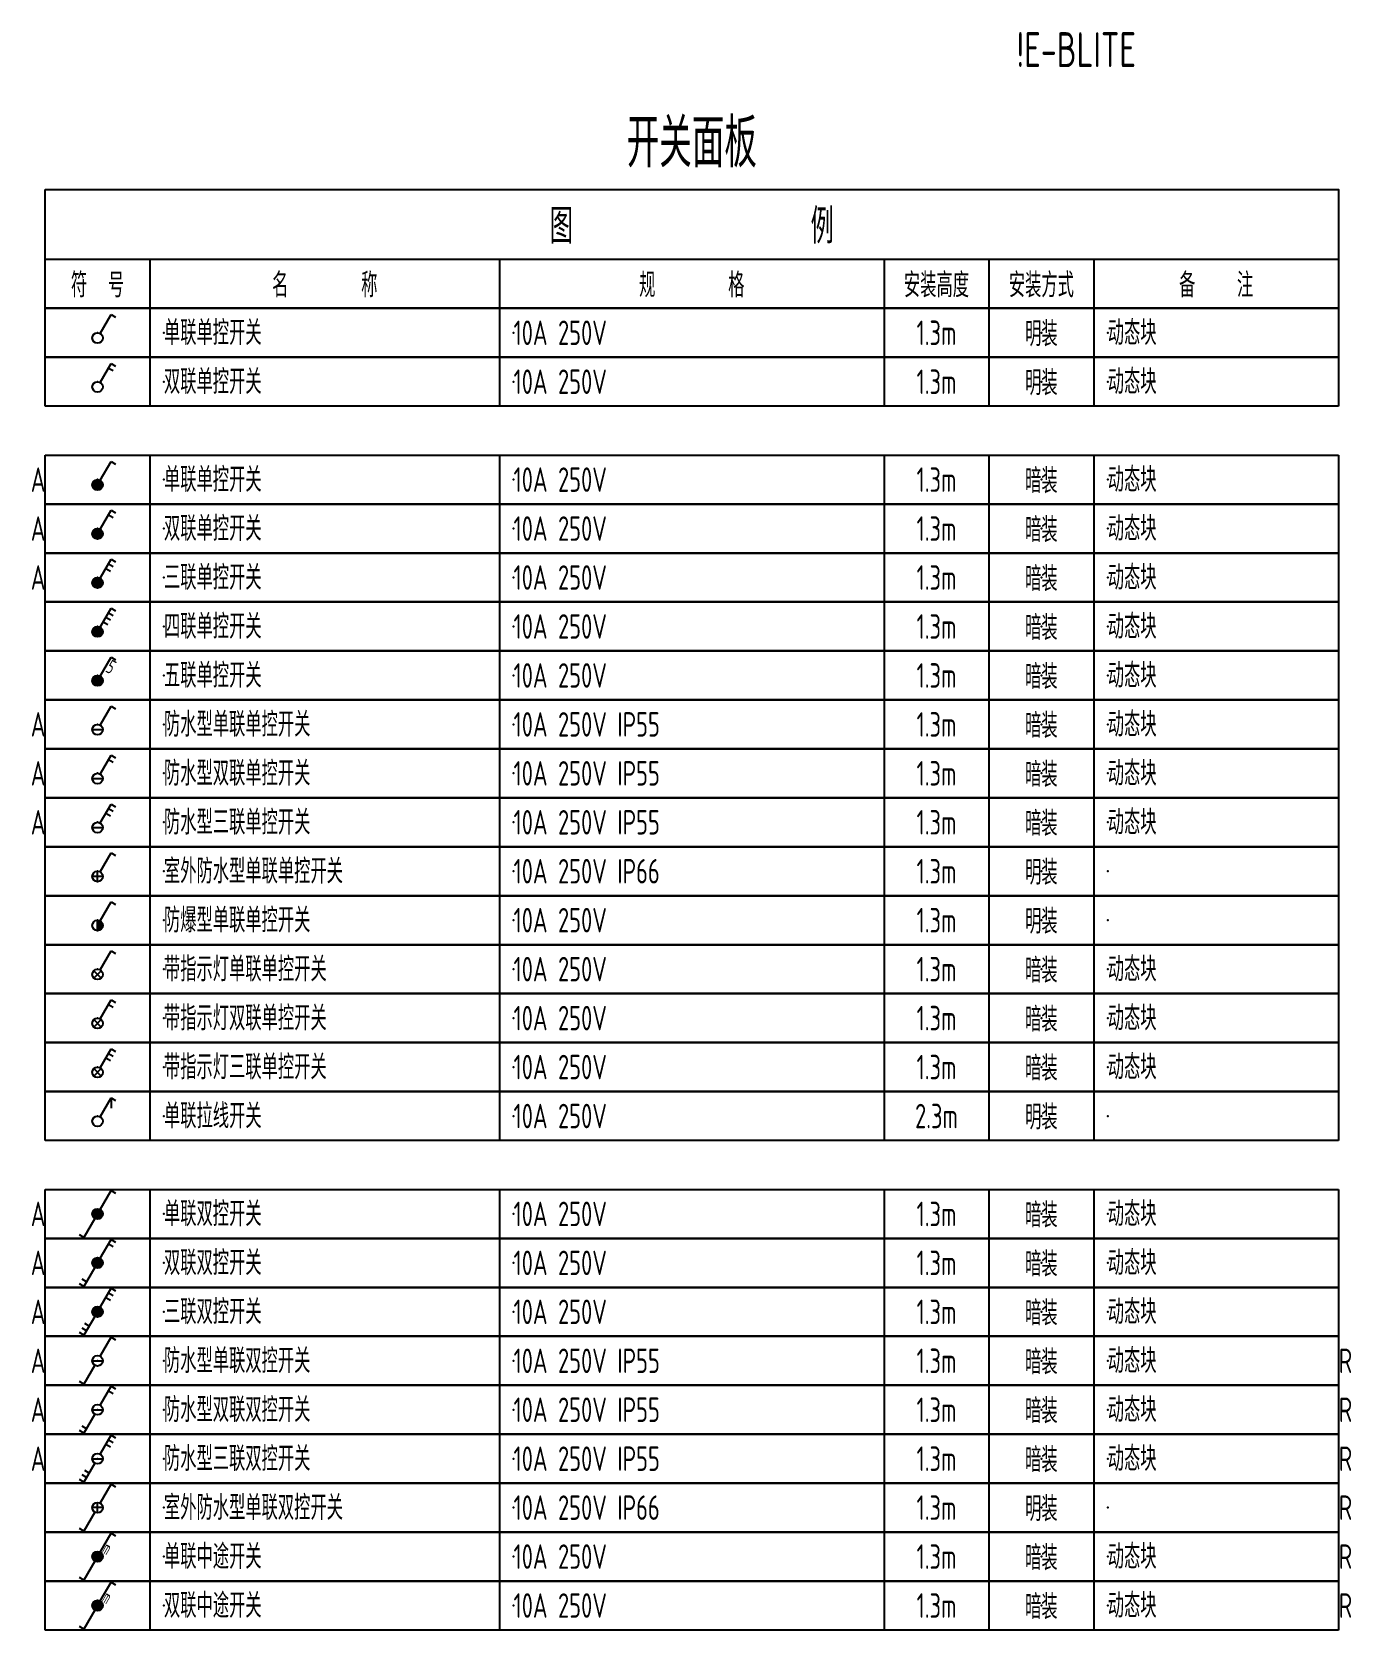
# Model space of a CAD drawing. Extents: x -337 to 273738, y -225 to 2088994.
# Drawn here: x 23274 to 42142, y 498060 to 520911 of the extents above; entities that cross this region are included whole.
import ezdxf
from ezdxf.enums import TextEntityAlignment as Align

# ---------------------------------------------------------------- set-up
doc = ezdxf.new("R2010")
doc.units = 0
doc.header["$LTSCALE"] = 1000
doc.layers.get('0').update_dxf_attribs({"linetype": 'CONTINUOUS'})
for name, color, linetype in [('E-LITE-DEVC', 3, 'CONTINUOUS'), ('E-UNIV-DIAG', 2, 'CONTINUOUS'), ('E-UNIV-EL', 140, 'CONTINUOUS'), ('E-UNIV-NOTE', 6, 'CONTINUOUS')]:
    doc.layers.add(name, color=color, linetype=linetype)
doc.styles.add('TH-STYLE3', font='tssdeng.shx', dxfattribs={"width": 0.65, "bigfont": 'tssdchn.shx'})

msp = doc.modelspace()

# ---------------------------------------------------------------- texts
at = {"layer": 'E-UNIV-NOTE', "style": 'TH-STYLE3', "width": 0.7}
msp.add_text('!E-BLITE', height=500, dxfattribs=at).set_placement((38212, 520660), align=Align.MIDDLE)

# ---------------------------------------------------------------- blocks, each defined once
blk = doc.blocks.new('E-BKTS2')
for p, q in [((0, 0), (185, 0)), ((0, -7), (0, 0)), ((185, 0), (185, -7)), ((185, -7), (0, -7))]:
    blk.add_line(p, q)
at = {"linetype": 'Continuous'}
for p, q in [((15, 0), (15, -7)), ((65, 0), (65, -7)), ((120, 0), (120, -7)), ((135, 0), (135, -7)), ((150, 0), (150, -7))]:
    blk.add_line(p, q, dxfattribs=at)
for p in [(7.5, -3.5), (17, -3.5), (67, -3.5), (127.5, -3.5), (142.5, -3.5), (152, -3.5)]:
    blk.add_point(p, dxfattribs=at)
blk = doc.blocks.new('E-BKTS1')
blk.add_line((0, -10), (185, -10))
at = {"linetype": 'Continuous'}
for p, q in [((15, -10), (15, -17)), ((65, -10), (65, -17)), ((120, -10), (120, -17)), ((135, -10), (135, -17)), ((150, -10), (150, -17))]:
    blk.add_line(p, q, dxfattribs=at)
blk.add_lwpolyline([(0, 0), (185, 0), (185, -17), (0, -17)], close=True)
at = {"layer": 'E-UNIV-NOTE', "style": 'TH-STYLE3', "width": 0.7}
for s, height, p in [('图                例', 5, (92.5, -5)), ('安装高度', 3.5, (127.5, -13.5)), ('安装方式', 3.5, (142.5, -13.5))]:
    blk.add_text(s, height=height, dxfattribs=at).set_placement(p, align=Align.MIDDLE)
at = {"layer": 'E-UNIV-NOTE', "linetype": 'Continuous', "style": 'TH-STYLE3', "width": 0.7}
for s, p in [('符  号', (7.5, -13.5)), ('名       称', (40, -13.5)), ('规       格', (92.5, -13.5)), ('备    注', (167.5, -13.5))]:
    blk.add_text(s, height=3.5, dxfattribs=at).set_placement(p, align=Align.MIDDLE)
blk = doc.blocks.new('E-BSW001-31')
for p, q in [((0.38, 1.4), (1.94, 4.11)), ((1.94, 4.11), (2.59, 3.73)), ((0, 0), (0, 1.5))]:
    blk.add_line(p, q)
at = {"const_width": 0.75}
blk.add_lwpolyline([(0, 0.38, 1), (0, 1.12)], format="xyb", dxfattribs=at)
blk.add_circle((0, 0.75), 0.75)
blk = doc.blocks.new('E-BSW001-41')
for p, q in [((0.38, 1.4), (1.94, 4.11)), ((1.94, 4.11), (2.59, 3.73)), ((0.75, 0.75), (-0.75, 0.75)), ((0, 0), (0, 1.5))]:
    blk.add_line(p, q)
blk.add_circle((0, 0.75), 0.75)
blk = doc.blocks.new('E-BSW002-41')
for p, q in [((0.37, 1.4), (1.94, 4.11)), ((1.94, 4.11), (2.59, 3.73)), ((-0.38, 0.1), (-1.94, -2.61)), ((0.75, 0.75), (-0.75, 0.75)), ((0, 0), (0, 1.5)), ((-1.94, -2.61), (-2.59, -2.23))]:
    blk.add_line(p, q)
blk.add_circle((0, 0.75), 0.75)
blk = doc.blocks.new('*U338')
for p, q in [((0.38, 1.4), (1.94, 4.11)), ((1.94, 4.11), (2.59, 3.73))]:
    blk.add_line(p, q)
blk.add_circle((0, 0.75), 0.75)
blk = doc.blocks.new('*U339')
for p, q in [((0.38, 1.4), (1.94, 4.11)), ((1.56, 3.46), (2.21, 3.08)), ((1.94, 4.11), (2.59, 3.73))]:
    blk.add_line(p, q)
blk.add_circle((0, 0.75), 0.75)
blk = doc.blocks.new('*U340')
for p, q in [((0.38, 1.4), (1.94, 4.11)), ((1.94, 4.11), (2.59, 3.73))]:
    blk.add_line(p, q)
at = {"const_width": 0.75}
blk.add_lwpolyline([(-0.38, 0.75, 1), (0.38, 0.75, 1)], format="xyb", close=True, dxfattribs=at)
blk.add_circle((0, 0.75), 0.75)
blk = doc.blocks.new('*U350')
for p, q in [((0.38, 1.4), (1.94, 4.11)), ((1.56, 3.46), (2.21, 3.08)), ((1.94, 4.11), (2.59, 3.73))]:
    blk.add_line(p, q)
at = {"const_width": 0.75}
blk.add_lwpolyline([(-0.38, 0.75, 1), (0.38, 0.75, 1)], format="xyb", close=True, dxfattribs=at)
blk.add_circle((0, 0.75), 0.75)
blk = doc.blocks.new('*U351')
for p, q in [((0.38, 1.4), (1.94, 4.11)), ((1.19, 2.81), (1.84, 2.43)), ((1.56, 3.46), (2.21, 3.08)), ((1.94, 4.11), (2.59, 3.73))]:
    blk.add_line(p, q)
at = {"const_width": 0.75}
blk.add_lwpolyline([(-0.38, 0.75, 1), (0.38, 0.75, 1)], format="xyb", close=True, dxfattribs=at)
blk.add_circle((0, 0.75), 0.75)
blk = doc.blocks.new('*U352')
for p, q in [((0.38, 1.4), (1.94, 4.11)), ((1.19, 2.81), (1.84, 2.43)), ((1.56, 3.46), (2.21, 3.08)), ((1.94, 4.11), (2.59, 3.73)), ((0.81, 2.16), (1.46, 1.78))]:
    blk.add_line(p, q)
at = {"const_width": 0.75}
blk.add_lwpolyline([(-0.38, 0.75, 1), (0.38, 0.75, 1)], format="xyb", close=True, dxfattribs=at)
blk.add_circle((0, 0.75), 0.75)
blk = doc.blocks.new('*U353')
for p, q in [((0.38, 1.4), (1.94, 4.11)), ((1.94, 4.11), (2.59, 3.73))]:
    blk.add_line(p, q)
at = {"const_width": 0.75}
blk.add_lwpolyline([(-0.38, 0.75, 1), (0.38, 0.75, 1)], format="xyb", close=True, dxfattribs=at)
blk.add_circle((0, 0.75), 0.75)
at = {"layer": 'E-UNIV-EL', "style": 'TH-STYLE3', "width": 0.7}
blk.add_text('5', height=2, rotation=330, dxfattribs=at).set_placement((1.94, 2.72), align=Align.MIDDLE)
blk = doc.blocks.new('*U354')
for p, q in [((0.38, 1.4), (1.94, 4.11)), ((1.94, 4.11), (2.59, 3.73)), ((-0.38, 0.1), (-1.94, -2.61)), ((-1.94, -2.61), (-2.59, -2.23))]:
    blk.add_line(p, q)
at = {"const_width": 0.75}
blk.add_lwpolyline([(-0.38, 0.75, 1), (0.38, 0.75, 1)], format="xyb", close=True, dxfattribs=at)
blk.add_circle((0, 0.75), 0.75)
blk = doc.blocks.new('*U355')
for p, q in [((0.38, 1.4), (1.94, 4.11)), ((1.56, 3.46), (2.21, 3.08)), ((1.94, 4.11), (2.59, 3.73)), ((-0.38, 0.1), (-1.94, -2.61)), ((-1.94, -2.61), (-2.59, -2.23)), ((-1.56, -1.96), (-2.21, -1.58))]:
    blk.add_line(p, q)
at = {"const_width": 0.75}
blk.add_lwpolyline([(-0.38, 0.75, 1), (0.38, 0.75, 1)], format="xyb", close=True, dxfattribs=at)
blk.add_circle((0, 0.75), 0.75)
blk = doc.blocks.new('*U356')
for p, q in [((0.38, 1.4), (1.94, 4.11)), ((1.94, 4.11), (2.59, 3.73)), ((-0.75, 0.75), (0.75, 0.75))]:
    blk.add_line(p, q)
blk.add_circle((0, 0.75), 0.75)
blk = doc.blocks.new('*U343')
for p, q in [((0.38, 1.4), (1.94, 4.11)), ((1.56, 3.46), (2.21, 3.08)), ((1.94, 4.11), (2.59, 3.73)), ((-0.75, 0.75), (0.75, 0.75))]:
    blk.add_line(p, q)
blk.add_circle((0, 0.75), 0.75)
blk = doc.blocks.new('*U344')
for p, q in [((0.38, 1.4), (1.94, 4.11)), ((1.19, 2.81), (1.84, 2.43)), ((1.56, 3.46), (2.21, 3.08)), ((1.94, 4.11), (2.59, 3.73)), ((-0.75, 0.75), (0.75, 0.75))]:
    blk.add_line(p, q)
blk.add_circle((0, 0.75), 0.75)
blk = doc.blocks.new('*U345')
for p, q in [((0.38, 1.4), (1.94, 4.11)), ((1.94, 4.11), (2.59, 3.73)), ((-0.37, 0.1), (-1.94, -2.61)), ((-0.75, 0.75), (0.75, 0.75)), ((-1.94, -2.61), (-2.59, -2.23))]:
    blk.add_line(p, q)
blk.add_circle((0, 0.75), 0.75)
blk = doc.blocks.new('*U346')
for p, q in [((0.38, 1.4), (1.94, 4.11)), ((1.56, 3.46), (2.21, 3.08)), ((1.94, 4.11), (2.59, 3.73)), ((-0.37, 0.1), (-1.94, -2.61)), ((-0.75, 0.75), (0.75, 0.75)), ((-1.94, -2.61), (-2.59, -2.23)), ((-1.56, -1.96), (-2.21, -1.58))]:
    blk.add_line(p, q)
blk.add_circle((0, 0.75), 0.75)
blk = doc.blocks.new('*U347')
for p, q in [((0.38, 1.4), (1.94, 4.11)), ((1.19, 2.81), (1.84, 2.43)), ((1.56, 3.46), (2.21, 3.08)), ((1.94, 4.11), (2.59, 3.73)), ((-0.37, 0.1), (-1.94, -2.61)), ((-0.75, 0.75), (0.75, 0.75)), ((-1.94, -2.61), (-2.59, -2.23)), ((-1.56, -1.96), (-2.21, -1.58)), ((-1.19, -1.31), (-1.84, -0.93))]:
    blk.add_line(p, q)
blk.add_circle((0, 0.75), 0.75)
blk = doc.blocks.new('*U348')
for p, q in [((0.38, 1.4), (1.94, 4.11)), ((1.19, 2.81), (1.84, 2.43)), ((1.56, 3.46), (2.21, 3.08)), ((1.94, 4.11), (2.59, 3.73)), ((-0.38, 0.1), (-1.94, -2.61)), ((-1.94, -2.61), (-2.59, -2.23)), ((-1.56, -1.96), (-2.21, -1.58)), ((-1.19, -1.31), (-1.84, -0.93))]:
    blk.add_line(p, q)
at = {"const_width": 0.75}
blk.add_lwpolyline([(-0.38, 0.75, 1), (0.38, 0.75, 1)], format="xyb", close=True, dxfattribs=at)
blk.add_circle((0, 0.75), 0.75)
blk = doc.blocks.new('*U349')
for p, q in [((0.38, 1.4), (1.94, 4.11)), ((1.56, 3.46), (2.21, 3.08)), ((1.94, 4.11), (2.59, 3.73)), ((-0.53, 0.22), (0.53, 1.28)), ((0.53, 0.22), (-0.53, 1.28))]:
    blk.add_line(p, q)
blk.add_circle((0, 0.75), 0.75)
blk = doc.blocks.new('*U341')
for p, q in [((0.38, 1.4), (1.94, 4.11)), ((1.94, 4.11), (2.59, 3.73)), ((-0.53, 0.22), (0.53, 1.28)), ((0.53, 0.22), (-0.53, 1.28))]:
    blk.add_line(p, q)
blk.add_circle((0, 0.75), 0.75)
blk = doc.blocks.new('*U342')
for p, q in [((0.38, 1.4), (1.94, 4.11)), ((1.19, 2.81), (1.84, 2.43)), ((1.56, 3.46), (2.21, 3.08)), ((1.94, 4.11), (2.59, 3.73)), ((-0.53, 0.22), (0.53, 1.28)), ((0.53, 0.22), (-0.53, 1.28))]:
    blk.add_line(p, q)
blk.add_circle((0, 0.75), 0.75)
blk = doc.blocks.new('E-BSW001-61')
for p, q in [((0.38, 1.4), (1.94, 4.11)), ((1.94, 4.11), (2.59, 3.73))]:
    blk.add_line(p, q)
blk.add_circle((0, 0.75), 0.75)
at = {"layer": 'E-UNIV-EL'}
blk.add_line((1.94, 4.11), (1.94, 2.61), dxfattribs=at)
blk.add_lwpolyline([(1.94, 2.61, 0, 0.25, 0), (1.94, 3.36, 0.5, 0.5, 0)], format="xyseb", dxfattribs=at)
blk = doc.blocks.new('E-BSW003-10')
for p, q in [((0.38, 1.4), (1.94, 4.11)), ((1.94, 4.11), (2.59, 3.73)), ((-0.38, 0.1), (-1.94, -2.61)), ((-1.94, -2.61), (-2.59, -2.23))]:
    blk.add_line(p, q)
at = {"const_width": 0.75}
blk.add_lwpolyline([(-0.38, 0.75, 1), (0.38, 0.75, 1)], format="xyb", close=True, dxfattribs=at)
blk.add_circle((0, 0.75), 0.75)
at = {"layer": 'E-UNIV-EL', "style": 'TH-STYLE3', "width": 0.5}
blk.add_attdef('F', text='', height=2, rotation=330, dxfattribs=at).set_placement((1.39, 1.97), align=Align.MIDDLE)
blk = doc.blocks.new('开关面板一')
at = {"layer": 'E-LITE-DEVC', "xscale": 100, "yscale": 100, "zscale": 100}
for name, p in [('*U338', (750, -2200)), ('*U339', (750, -2900)), ('*U340', (750, -4300)), ('*U350', (750, -5000)), ('*U351', (750, -5700)), ('*U352', (750, -6400)), ('*U353', (750, -7100)), ('*U356', (750, -7800)), ('*U343', (750, -8500)), ('*U344', (750, -9200)), ('E-BSW001-41', (750, -9900)), ('E-BSW001-31', (750, -10600)), ('*U341', (750, -11300)), ('*U349', (750, -12000)), ('*U342', (750, -12700)), ('E-BSW001-61', (750, -13400)), ('*U354', (750, -14725)), ('*U355', (750, -15425)), ('*U348', (750, -16125)), ('*U345', (750, -16825)), ('*U346', (750, -17525)), ('*U347', (750, -18225)), ('E-BSW002-41', (750, -18925))]:
    blk.add_blockref(name, p, dxfattribs=at)
for p in [(750, -19625), (750, -20325)]:
    blk.add_blockref('E-BSW003-10', p, dxfattribs=at).add_auto_attribs({'F': 'm'})
at = {"layer": 'E-UNIV-DIAG', "xscale": 100, "yscale": 100, "zscale": 100}
for name, p in [('E-BKTS1', (0, 0)), ('E-BKTS2', (0, -1700)), ('E-BKTS2', (0, -2400)), ('E-BKTS2', (0, -3800)), ('E-BKTS2', (0, -4500)), ('E-BKTS2', (0, -5200)), ('E-BKTS2', (0, -5900)), ('E-BKTS2', (0, -6600)), ('E-BKTS2', (0, -7300)), ('E-BKTS2', (0, -8000)), ('E-BKTS2', (0, -8700)), ('E-BKTS2', (0, -9400)), ('E-BKTS2', (0, -10100)), ('E-BKTS2', (0, -10800)), ('E-BKTS2', (0, -11500)), ('E-BKTS2', (0, -12200)), ('E-BKTS2', (0, -12900)), ('E-BKTS2', (0, -14300)), ('E-BKTS2', (0, -15000)), ('E-BKTS2', (0, -15700)), ('E-BKTS2', (0, -16400)), ('E-BKTS2', (0, -17100)), ('E-BKTS2', (0, -17800)), ('E-BKTS2', (0, -18500)), ('E-BKTS2', (0, -19200)), ('E-BKTS2', (0, -19900))]:
    blk.add_blockref(name, p, dxfattribs=at)
at = {"layer": 'E-UNIV-NOTE', "style": 'TH-STYLE3', "width": 0.7}
for s, height, p in [('开关面板', 700, (9250, 700)), ('1.3m', 350, (12750, -2050)), ('明装', 350, (14250, -2050)), ('1.3m', 350, (12750, -2750)), ('明装', 350, (14250, -2750)), ('A', 350, (-100, -4150)), ('1.3m', 350, (12750, -4150)), ('暗装', 350, (14250, -4150)), ('A', 350, (-100, -4850)), ('1.3m', 350, (12750, -4850)), ('暗装', 350, (14250, -4850)), ('A', 350, (-100, -5550)), ('1.3m', 350, (12750, -5550)), ('暗装', 350, (14250, -5550)), ('1.3m', 350, (12750, -6250)), ('暗装', 350, (14250, -6250)), ('1.3m', 350, (12750, -6950)), ('暗装', 350, (14250, -6950)), ('A', 350, (-100, -7650)), ('1.3m', 350, (12750, -7650)), ('暗装', 350, (14250, -7650)), ('A', 350, (-100, -8350)), ('1.3m', 350, (12750, -8350)), ('暗装', 350, (14250, -8350)), ('A', 350, (-100, -9050)), ('1.3m', 350, (12750, -9050)), ('暗装', 350, (14250, -9050)), ('1.3m', 350, (12750, -9750)), ('明装', 350, (14250, -9750)), ('1.3m', 350, (12750, -10450)), ('明装', 350, (14250, -10450)), ('暗装', 350, (14250, -11150)), ('1.3m', 350, (12750, -11150)), ('1.3m', 350, (12750, -11850)), ('暗装', 350, (14250, -11850)), ('1.3m', 350, (12750, -12550)), ('暗装', 350, (14250, -12550)), ('2.3m', 350, (12750, -13250)), ('明装', 350, (14250, -13250)), ('A', 350, (-100, -14650)), ('1.3m', 350, (12750, -14650)), ('暗装', 350, (14250, -14650)), ('A', 350, (-100, -15350)), ('1.3m', 350, (12750, -15350)), ('暗装', 350, (14250, -15350)), ('A', 350, (-100, -16050)), ('1.3m', 350, (12750, -16050)), ('暗装', 350, (14250, -16050)), ('A', 350, (-100, -16750)), ('1.3m', 350, (12750, -16750)), ('暗装', 350, (14250, -16750)), ('R', 350, (18600, -16750)), ('A', 350, (-100, -17450)), ('1.3m', 350, (12750, -17450)), ('暗装', 350, (14250, -17450)), ('R', 350, (18600, -17450)), ('A', 350, (-100, -18150)), ('1.3m', 350, (12750, -18150)), ('暗装', 350, (14250, -18150)), ('R', 350, (18600, -18150)), ('1.3m', 350, (12750, -18850)), ('明装', 350, (14250, -18850)), ('R', 350, (18600, -18850)), ('1.3m', 350, (12750, -19550)), ('暗装', 350, (14250, -19550)), ('R', 350, (18600, -19550)), ('1.3m', 350, (12750, -20250)), ('暗装', 350, (14250, -20250)), ('R', 350, (18600, -20250))]:
    blk.add_text(s, height=height, dxfattribs=at).set_placement(p, align=Align.MIDDLE)
for s, p in [('单联单控开关', (1700, -2050)), ('10A 250V', (6700, -2050)), ('双联单控开关', (1700, -2750)), ('10A 250V', (6700, -2750)), ('单联单控开关', (1700, -4150)), ('10A 250V', (6700, -4150)), ('双联单控开关', (1700, -4850)), ('10A 250V', (6700, -4850)), ('三联单控开关', (1700, -5550)), ('10A 250V', (6700, -5550)), ('四联单控开关', (1700, -6250)), ('10A 250V', (6700, -6250)), ('五联单控开关', (1700, -6950)), ('10A 250V', (6700, -6950)), ('防水型单联单控开关', (1700, -7650)), ('10A 250V IP55', (6700, -7650)), ('防水型双联单控开关', (1700, -8350)), ('10A 250V IP55', (6700, -8350)), ('防水型三联单控开关', (1700, -9050)), ('10A 250V IP55', (6700, -9050)), ('室外防水型单联单控开关', (1700, -9750)), ('10A 250V IP66', (6700, -9750)), ('防爆型单联单控开关', (1700, -10450)), ('10A 250V', (6700, -10450)), ('带指示灯单联单控开关', (1700, -11150)), ('10A 250V', (6700, -11150)), ('带指示灯双联单控开关', (1700, -11850)), ('10A 250V', (6700, -11850)), ('带指示灯三联单控开关', (1700, -12550)), ('10A 250V', (6700, -12550)), ('单联拉线开关', (1700, -13250)), ('10A 250V', (6700, -13250)), ('单联双控开关', (1700, -14650)), ('10A 250V', (6700, -14650)), ('双联双控开关', (1700, -15350)), ('10A 250V', (6700, -15350)), ('三联双控开关', (1700, -16050)), ('10A 250V', (6700, -16050)), ('防水型单联双控开关', (1700, -16750)), ('10A 250V IP55', (6700, -16750)), ('防水型双联双控开关', (1700, -17450)), ('10A 250V IP55', (6700, -17450)), ('防水型三联双控开关', (1700, -18150)), ('10A 250V IP55', (6700, -18150)), ('室外防水型单联双控开关', (1700, -18850)), ('10A 250V IP66', (6700, -18850)), ('单联中途开关', (1700, -19550)), ('10A 250V', (6700, -19550)), ('双联中途开关', (1700, -20250)), ('10A 250V', (6700, -20250))]:
    blk.add_text(s, height=350, dxfattribs=at).set_placement(p, align=Align.MIDDLE_LEFT)
at = {"layer": 'E-UNIV-NOTE', "color": 1, "style": 'TH-STYLE3', "width": 0.7}
for p in [(15200, -2050), (15200, -2750), (15200, -4150), (15200, -4850), (15200, -5550), (15200, -6250), (15200, -6950), (15200, -7650), (15200, -8350), (15200, -9050), (15200, -11150), (15200, -11850), (15200, -12550), (15200, -14650), (15200, -15350), (15200, -16050), (15200, -16750), (15200, -17450), (15200, -18150), (15200, -19550), (15200, -20250)]:
    blk.add_text('动态块', height=350, dxfattribs=at).set_placement(p, align=Align.MIDDLE_LEFT)

# ---------------------------------------------------------------- block references
msp.add_blockref('开关面板一', (23462, 518660))

msp.set_redraw_order([(e.dxf.handle, doc.entitydb.next_handle()) for e in msp.query("TEXT MTEXT ATTDEF DIMENSION ARC_DIMENSION")])  # texts and dimensions are drawn at this point

doc.saveas('drawing.dxf')
